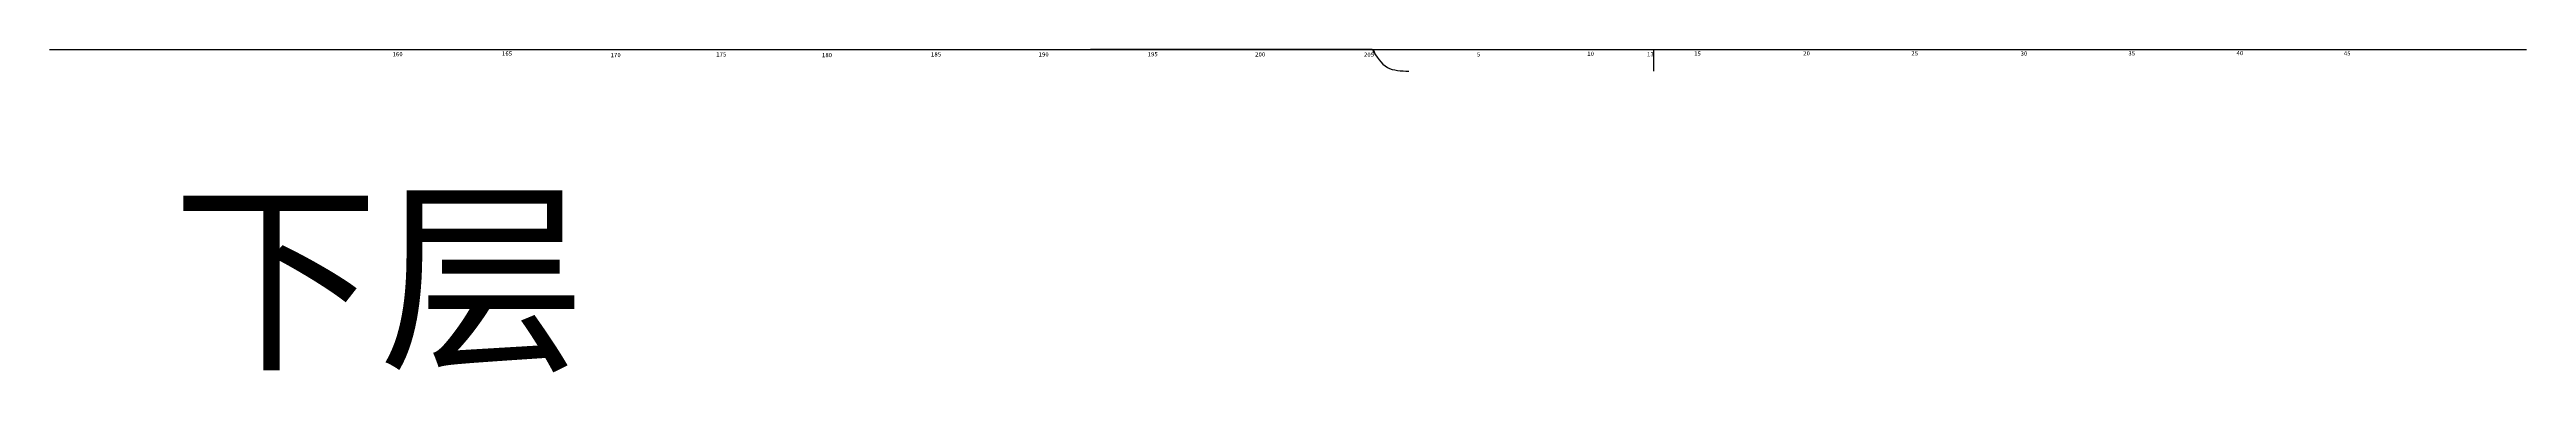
# Model space of a CAD drawing. Header units: millimetres. Extents: x 199 to 558, y 146 to 328.
# Drawn here: x 218 to 332.3, y 188.1 to 203 of the extents above; entities that cross this region are included whole.
import ezdxf

# ---------------------------------------------------------------- set-up
doc = ezdxf.new("R2010")
doc.units = ezdxf.units.MM
doc.styles.get("Standard").update_dxf_attribs({"font": ''})
doc.styles.get('Standard').set_extended_font_data('SimSun')

msp = doc.modelspace()

# ---------------------------------------------------------------- linework, layer by layer
for p, q in [((218, 203), (292.01, 203)), ((239.01, 203), (279.01, 203)), ((279.01, 203), (266.01, 203)), ((268.97, 203), (273.97, 203)), ((279.01, 203), (332.25, 203)), ((279.01, 203), (292.01, 203)), ((292.01, 202), (292.01, 203))]:
    msp.add_line(p, q)
at = {"start_tangent": (0.483497, -0.875346)}
msp.add_spline([(279.02, 203.01), (279.71, 202.18), (280.7, 202)], degree=3, dxfattribs=at)

# ---------------------------------------------------------------- texts
at = {"attachment_point": 1}
for s, insert, char_height, width in [('160', (233.82, 202.89), 0.2, 2), ('165', (238.87, 202.92), 0.2, 2), ('170', (243.88, 202.85), 0.2, 2), ('175', (248.75, 202.88), 0.2, 2), ('180', (253.63, 202.85), 0.2, 2), ('185', (258.66, 202.88), 0.2, 2), ('190', (263.62, 202.88), 0.2, 2), ('195', (268.65, 202.89), 0.2, 2), ('200', (273.61, 202.88), 0.2, 2), ('205', (278.63, 202.87), 0.2, 2), ('0', (279.01, 202.97), 0.2, 2), ('5', (283.84, 202.88), 0.2, 2), ('10', (288.93, 202.91), 0.2, 2), ('13', (291.69, 202.89), 0.2, 2), ('15', (293.86, 202.92), 0.2, 2), ('20', (298.89, 202.93), 0.2, 2), ('25', (303.88, 202.93), 0.2, 2), ('30', (308.92, 202.92), 0.2, 2), ('35', (313.89, 202.93), 0.2, 2), ('40', (318.88, 202.94), 0.2, 2), ('45', (323.83, 202.93), 0.2, 2), ('下层', (223.65, 195.94), 7, 31.2159)]:
    msp.add_mtext(s, dxfattribs=dict(at, insert=insert, char_height=char_height, width=width))

doc.saveas('drawing.dxf')
